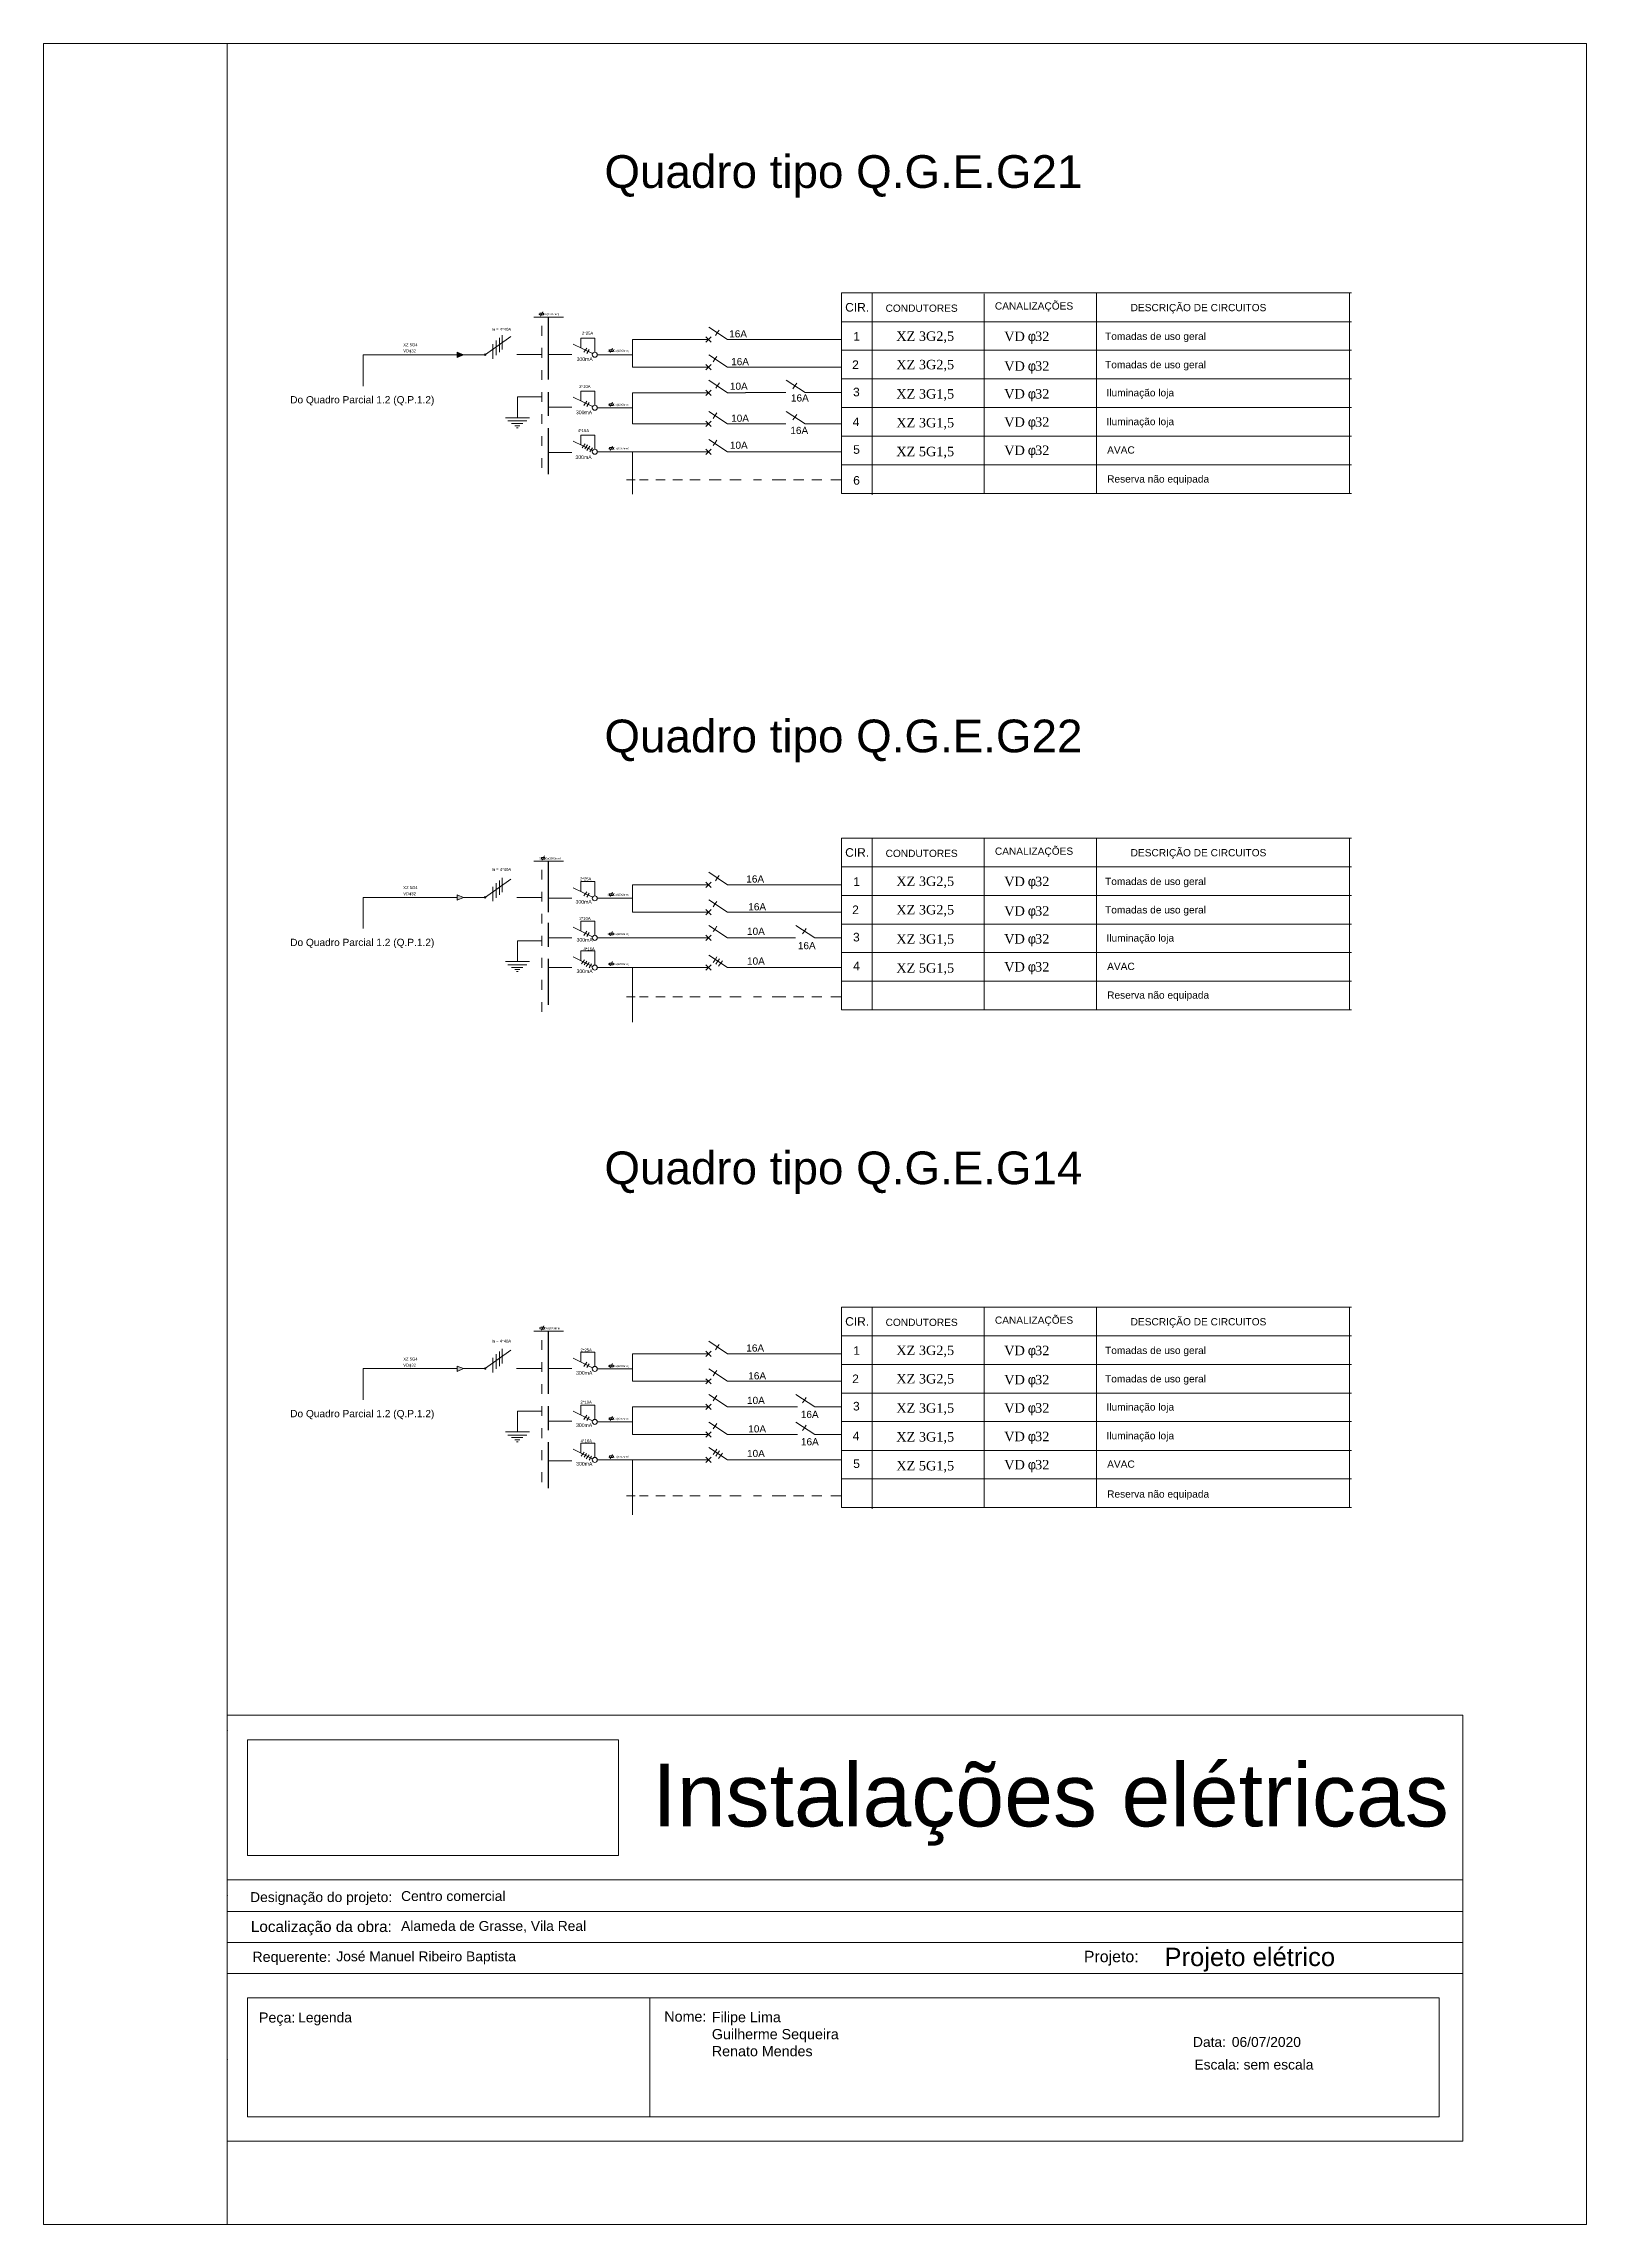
# Model space of a CAD drawing. Extents: x -17539 to 1421, y -3169 to 802964.
# Drawn here: x 628 to 649, y 381.67 to 411.37 of the extents above; entities that cross this region are included whole.
import ezdxf
from ezdxf.enums import TextEntityAlignment as Align

# ---------------------------------------------------------------- set-up
doc = ezdxf.new("R2010")
doc.units = 0
doc.header["$LTSCALE"] = 25
doc.header["$MEASUREMENT"] = 0
doc.linetypes.add('TRACO_PONTO', pattern=[500, 300, -100, 0.1, -99.9])
doc.layers.get('0').update_dxf_attribs({"lineweight": 9})
doc.styles.add('MtXpl_Symbol', font='symbol.ttf')
doc.styles.add('MtXpl_Times_New_Roma', font='times.ttf')
doc.styles.add('ROMANS', font='arial.ttf')
doc.styles.get("Standard").update_dxf_attribs({"font": 'arial.ttf'})

msp = doc.modelspace()

# ---------------------------------------------------------------- texts
for s, height, style, p in [('CIR.', 0.1168, 'ROMANS', (638.913, 407.72)), ('CONDUTORES', 0.0988, 'ROMANS', (639.463, 407.717)), ('CANALIZAÇÕES', 0.09875, 'ROMANS', (640.951, 407.747)), ('DESCRIÇÃO DE CIRCUITOS', 0.09875, 'ROMANS', (642.799, 407.725)), ('In = 4*40A ', 0.04037, 'ROMANS', (634.101, 407.458)), (' VDϕ32', 0.0404, 'ROMANS', (632.882, 407.165)), (' XZ 5G4', 0.0404, 'ROMANS', (632.882, 407.248)), ('2*25A', 0.0404, 'ROMANS', (635.329, 407.405)), ('16A', 0.0974, 'ROMANS', (637.334, 407.368)), ('1', 0.117, 'ROMANS', (639.024, 407.324)), ('XZ 3G2,5', 0.1285, 'MtXpl_Times_New_Roma', (639.609, 407.321)), ('VD ', 0.1285, 'MtXpl_Times_New_Roma', (641.078, 407.319)), ('f', 0.129, 'MtXpl_Symbol', (641.399, 407.319)), ('32', 0.1285, 'MtXpl_Times_New_Roma', (641.498, 407.319)), ('Tomadas de uso geral', 0.09875, 'ROMANS', (642.451, 407.335)), ('16A', 0.0974, 'ROMANS', (637.361, 406.99)), ('2', 0.117, 'ROMANS', (639.008, 406.938)), ('XZ 3G2,5', 0.1285, 'MtXpl_Times_New_Roma', (639.609, 406.934)), ('VD ', 0.1285, 'MtXpl_Times_New_Roma', (641.078, 406.914)), ('f', 0.129, 'MtXpl_Symbol', (641.399, 406.914)), ('32', 0.1285, 'MtXpl_Times_New_Roma', (641.498, 406.914)), ('Tomadas de uso geral', 0.09875, 'ROMANS', (642.451, 406.948)), ('2*10A', 0.0404, 'ROMANS', (635.293, 406.68)), ('10A', 0.0974, 'ROMANS', (637.344, 406.655)), ('16A', 0.0974, 'ROMANS', (638.175, 406.495)), ('3', 0.117, 'ROMANS', (639.02, 406.566)), ('XZ 3G1,5', 0.1285, 'MtXpl_Times_New_Roma', (639.609, 406.535)), ('VD ', 0.1285, 'MtXpl_Times_New_Roma', (641.078, 406.536)), ('f', 0.129, 'MtXpl_Symbol', (641.399, 406.536)), ('32', 0.1285, 'MtXpl_Times_New_Roma', (641.498, 406.536)), ('Iluminação loja', 0.09875, 'ROMANS', (642.47, 406.565)), ('Do Quadro Parcial 1.2 (Q.P.1.2)', 0.09875, 'ROMANS', (631.358, 406.47)), ('10A', 0.0974, 'ROMANS', (637.361, 406.219)), ('4*16A', 0.0404, 'ROMANS', (635.273, 406.079)), ('16A', 0.0974, 'ROMANS', (638.167, 406.053)), ('4', 0.117, 'ROMANS', (639.015, 406.16)), ('XZ 3G1,5', 0.1285, 'MtXpl_Times_New_Roma', (639.609, 406.143)), ('VD ', 0.1285, 'MtXpl_Times_New_Roma', (641.078, 406.152)), ('f', 0.129, 'MtXpl_Symbol', (641.399, 406.152)), ('32', 0.1285, 'MtXpl_Times_New_Roma', (641.498, 406.152)), ('Iluminação loja', 0.09875, 'ROMANS', (642.47, 406.173)), ('10A', 0.0974, 'ROMANS', (637.344, 405.851)), ('5', 0.117, 'ROMANS', (639.022, 405.783)), ('XZ 5G1,5', 0.1285, 'MtXpl_Times_New_Roma', (639.609, 405.75)), ('VD ', 0.1285, 'MtXpl_Times_New_Roma', (641.078, 405.767)), ('f', 0.129, 'MtXpl_Symbol', (641.399, 405.767)), ('32', 0.1285, 'MtXpl_Times_New_Roma', (641.498, 405.767)), ('AVAC', 0.0988, 'ROMANS', (642.479, 405.786)), ('6', 0.117, 'ROMANS', (639.022, 405.363)), ('Reserva não equipada', 0.09875, 'ROMANS', (642.479, 405.391)), ('CIR.', 0.1168, 'ROMANS', (638.913, 400.295)), ('CONDUTORES', 0.0988, 'ROMANS', (639.463, 400.292)), ('CANALIZAÇÕES', 0.09875, 'ROMANS', (640.951, 400.322)), ('DESCRIÇÃO DE CIRCUITOS', 0.09875, 'ROMANS', (642.799, 400.301)), ('In = 4*40A ', 0.04037, 'ROMANS', (634.101, 400.103)), (' VDϕ32', 0.0404, 'ROMANS', (632.882, 399.772)), (' XZ 5G4', 0.0404, 'ROMANS', (632.882, 399.855)), ('2*25A', 0.0404, 'ROMANS', (635.303, 399.973)), ('16A', 0.0974, 'ROMANS', (637.567, 399.944)), ('1', 0.117, 'ROMANS', (639.024, 399.899)), ('XZ 3G2,5', 0.1285, 'MtXpl_Times_New_Roma', (639.609, 399.897)), ('VD ', 0.1285, 'MtXpl_Times_New_Roma', (641.078, 399.895)), ('f', 0.129, 'MtXpl_Symbol', (641.399, 399.895)), ('32', 0.1285, 'MtXpl_Times_New_Roma', (641.498, 399.895)), ('Tomadas de uso geral', 0.09875, 'ROMANS', (642.451, 399.91)), ('2*10A', 0.0404, 'ROMANS', (635.295, 399.436)), ('16A', 0.0974, 'ROMANS', (637.594, 399.566)), ('2', 0.117, 'ROMANS', (639.008, 399.514)), ('XZ 3G2,5', 0.1285, 'MtXpl_Times_New_Roma', (639.609, 399.51)), ('VD ', 0.1285, 'MtXpl_Times_New_Roma', (641.078, 399.493)), ('f', 0.129, 'MtXpl_Symbol', (641.399, 399.493)), ('32', 0.1285, 'MtXpl_Times_New_Roma', (641.498, 399.493)), ('Tomadas de uso geral', 0.09875, 'ROMANS', (642.451, 399.523)), ('Do Quadro Parcial 1.2 (Q.P.1.2)', 0.09875, 'ROMANS', (631.358, 399.08)), ('10A', 0.0974, 'ROMANS', (637.577, 399.231)), ('3', 0.117, 'ROMANS', (639.02, 399.142)), ('XZ 3G1,5', 0.1285, 'MtXpl_Times_New_Roma', (639.609, 399.111)), ('VD ', 0.1285, 'MtXpl_Times_New_Roma', (641.078, 399.113)), ('f', 0.129, 'MtXpl_Symbol', (641.399, 399.113)), ('32', 0.1285, 'MtXpl_Times_New_Roma', (641.498, 399.113)), ('Iluminação loja', 0.09875, 'ROMANS', (642.47, 399.14)), ('4*16A', 0.0404, 'ROMANS', (635.35, 399.019)), ('10A', 0.0974, 'ROMANS', (637.577, 398.826)), ('16A', 0.0974, 'ROMANS', (638.269, 399.036)), ('4', 0.117, 'ROMANS', (639.022, 398.75)), ('XZ 5G1,5', 0.1285, 'MtXpl_Times_New_Roma', (639.609, 398.717)), ('VD ', 0.1285, 'MtXpl_Times_New_Roma', (641.078, 398.732)), ('f', 0.129, 'MtXpl_Symbol', (641.399, 398.732)), ('32', 0.1285, 'MtXpl_Times_New_Roma', (641.498, 398.732)), ('AVAC', 0.0988, 'ROMANS', (642.479, 398.753)), ('Reserva não equipada', 0.09875, 'ROMANS', (642.479, 398.362)), ('CIR.', 0.1168, 'ROMANS', (638.913, 393.908)), ('CONDUTORES', 0.0988, 'ROMANS', (639.463, 393.905)), ('CANALIZAÇÕES', 0.09875, 'ROMANS', (640.951, 393.935)), ('DESCRIÇÃO DE CIRCUITOS', 0.09875, 'ROMANS', (642.799, 393.913)), ('In = 4*40A ', 0.04037, 'ROMANS', (634.101, 393.678)), ('2*25A', 0.0404, 'ROMANS', (635.311, 393.558)), ('16A', 0.0974, 'ROMANS', (637.567, 393.556)), ('1', 0.117, 'ROMANS', (639.024, 393.512)), ('XZ 3G2,5', 0.1285, 'MtXpl_Times_New_Roma', (639.609, 393.509)), ('VD ', 0.1285, 'MtXpl_Times_New_Roma', (641.078, 393.507)), ('f', 0.129, 'MtXpl_Symbol', (641.399, 393.507)), ('32', 0.1285, 'MtXpl_Times_New_Roma', (641.498, 393.507)), ('Tomadas de uso geral', 0.09875, 'ROMANS', (642.451, 393.523)), (' VDϕ32', 0.0404, 'ROMANS', (632.882, 393.351)), (' XZ 5G4', 0.0404, 'ROMANS', (632.882, 393.434)), ('16A', 0.0974, 'ROMANS', (637.594, 393.178)), ('2', 0.117, 'ROMANS', (639.008, 393.126)), ('XZ 3G2,5', 0.1285, 'MtXpl_Times_New_Roma', (639.609, 393.122)), ('VD ', 0.1285, 'MtXpl_Times_New_Roma', (641.078, 393.11)), ('32', 0.1285, 'MtXpl_Times_New_Roma', (641.498, 393.11)), ('Tomadas de uso geral', 0.09875, 'ROMANS', (642.451, 393.136)), ('10A', 0.0974, 'ROMANS', (637.577, 392.843)), ('f', 0.129, 'MtXpl_Symbol', (641.399, 393.11)), ('Do Quadro Parcial 1.2 (Q.P.1.2)', 0.09875, 'ROMANS', (631.358, 392.662)), ('2*10A', 0.0404, 'ROMANS', (635.31, 392.847)), ('16A', 0.0974, 'ROMANS', (638.309, 392.652)), ('3', 0.117, 'ROMANS', (639.02, 392.754)), ('XZ 3G1,5', 0.1285, 'MtXpl_Times_New_Roma', (639.609, 392.723)), ('VD ', 0.1285, 'MtXpl_Times_New_Roma', (641.078, 392.725)), ('f', 0.129, 'MtXpl_Symbol', (641.399, 392.725)), ('32', 0.1285, 'MtXpl_Times_New_Roma', (641.498, 392.725)), ('Iluminação loja', 0.09875, 'ROMANS', (642.47, 392.753)), ('4*16A', 0.0404, 'ROMANS', (635.312, 392.32)), ('10A', 0.0974, 'ROMANS', (637.594, 392.455)), ('16A', 0.0974, 'ROMANS', (638.311, 392.28)), ('4', 0.117, 'ROMANS', (639.015, 392.348)), ('XZ 3G1,5', 0.1285, 'MtXpl_Times_New_Roma', (639.609, 392.331)), ('VD ', 0.1285, 'MtXpl_Times_New_Roma', (641.078, 392.336)), ('f', 0.129, 'MtXpl_Symbol', (641.399, 392.336)), ('32', 0.1285, 'MtXpl_Times_New_Roma', (641.498, 392.336)), ('Iluminação loja', 0.09875, 'ROMANS', (642.47, 392.361)), ('10A', 0.0974, 'ROMANS', (637.577, 392.12)), ('5', 0.117, 'ROMANS', (639.022, 391.971)), ('XZ 5G1,5', 0.1285, 'MtXpl_Times_New_Roma', (639.609, 391.938)), ('VD ', 0.1285, 'MtXpl_Times_New_Roma', (641.078, 391.952)), ('f', 0.129, 'MtXpl_Symbol', (641.399, 391.952)), ('32', 0.1285, 'MtXpl_Times_New_Roma', (641.498, 391.952)), ('AVAC', 0.0988, 'ROMANS', (642.479, 391.974)), ('Reserva não equipada', 0.09875, 'ROMANS', (642.479, 391.567))]:
    msp.add_text(s, height=height, dxfattribs=dict(style=style)).set_placement(p)
at = {"style": 'ROMANS'}
for s, p in [('5      Cu(10X5mm)', (634.876, 407.685)), ('3      Cu(12X2mm)', (635.825, 407.187)), ('3      Cu(12X2mm)', (635.825, 406.451)), ('5      Cu(12X2mm)', (635.825, 405.855)), ('5      Cu(10X5mm)', (634.896, 400.273)), ('3      Cu(12X2mm)', (635.825, 399.779)), ('3      Cu(12X2mm)', (635.825, 399.243)), ('5      Cu(12X2mm)', (635.825, 398.834)), ('5      Cu(10X5mm)', (634.887, 393.874)), ('3      Cu(12X2mm)', (635.825, 393.359)), ('3      Cu(12X2mm)', (635.825, 392.641)), ('5      Cu(12X2mm)', (635.825, 392.123))]:
    msp.add_text(s, height=0.02538, dxfattribs=at).set_placement(p, align=Align.MIDDLE_CENTER)
at = {"attachment_point": 1}
for s, width, gutter_width, heights, insert, char_height in [('Quadro tipo Q.G.E.G21', 6.6246, 2.229, [0.788], (635.636, 409.85), 0.44575), ('Quadro tipo Q.G.E.G22', 6.6246, 2.229, [0.788], (635.636, 402.163), 0.44575), ('Quadro tipo Q.G.E.G14', 7.49137, 2.229, [0.918], (635.636, 396.281), 0.44575), ('Filipe Lima\\PGuilherme Sequeira\\PRenato Mendes', 1.91251, 0.695, [1.016], (637.098, 384.562), 0.13907)]:
    msp.add_mtext_dynamic_manual_height_columns(s, width=width, gutter_width=gutter_width, heights=heights, dxfattribs=dict(at, insert=insert, char_height=char_height))
for s, insert, char_height, width in [('300mA', (635.257, 407.097), 0.0496, 0.08125), ('300mA', (635.248, 406.372), 0.0496, 0.08125), ('300mA', (635.242, 405.761), 0.0496, 0.08125), ('300mA', (635.243, 399.706), 0.0496, 0.08125), ('300mA', (635.257, 399.187), 0.0496, 0.08125), ('300mA', (635.256, 398.76), 0.0496, 0.08125), ('300mA', (635.251, 393.291), 0.0496, 0.08125), ('300mA', (635.25, 392.579), 0.0496, 0.08125), ('300mA', (635.252, 392.053), 0.0496, 0.08125), ('Instalações elétricas', (636.288, 387.946), 0.85663, 10.8783), ('Designação do projeto:', (630.813, 386.194), 0.1346, 2.08364), ('Centro comercial', (632.868, 386.208), 0.1346, 2.08364), ('Localização da obra:', (630.823, 385.8), 0.14887, 2.30464), ('Alameda de Grasse, Vila Real', (632.868, 385.801), 0.1346, 2.83899), ('Requerente:', (630.843, 385.383), 0.13907, 2.15283), ('José Manuel Ribeiro Baptista', (631.986, 385.387), 0.1346, 2.83899), ('Projeto:', (642.162, 385.395), 0.1549, 2.39854), ('Projeto elétrico', (643.259, 385.437), 0.24933, 3.85974), ('Peça:', (630.933, 384.556), 0.1391, 2.15283), ('Legenda', (631.467, 384.555), 0.1346, 2.83899), ('Nome:', (636.451, 384.57), 0.1391, 0.56614), ('Data:', (643.647, 384.221), 0.1346, 2.08364), ('06/07/2020', (644.176, 384.221), 0.1346, 2.08364), ('Escala:', (643.667, 383.913), 0.1346, 2.08364), ('sem escala', (644.336, 383.913), 0.1346, 2.08364)]:
    msp.add_mtext(s, dxfattribs=dict(at, insert=insert, char_height=char_height, width=width))

# ---------------------------------------------------------------- hatches: boundary and pattern name
h = msp.add_hatch()
h.set_pattern_fill('ANSI31', color=256)
h.paths.add_polyline_path([(633.632, 407.165), (633.632, 407.094), (633.717, 407.131)])
h = msp.add_hatch(color=256)
h.dxf.hatch_style = 1
h.paths.add_polyline_path([(633.632, 407.165), (633.632, 407.094), (633.717, 407.131)])
h = msp.add_hatch(color=256)
h.dxf.hatch_style = 1
h.paths.add_polyline_path([(633.717, 399.742), (633.632, 399.776), (633.632, 399.704)])
h.paths.add_polyline_path([(633.717, 393.324), (633.632, 393.358), (633.632, 393.287)])

# ---------------------------------------------------------------- linework, layer by layer
for p, q in [((628.002, 411.369), (628.002, 381.669)), ((628.002, 411.369), (649.002, 411.369)), ((630.502, 411.369), (630.502, 381.669)), ((649.002, 411.369), (649.002, 381.669)), ((649.002, 411.369), (649.002, 410.888)), ((638.863, 407.973), (645.804, 407.973)), ((638.863, 407.973), (638.863, 406.414)), ((639.282, 407.975), (639.282, 406.396)), ((640.804, 407.963), (640.804, 406.414)), ((642.333, 407.973), (642.333, 406.414)), ((645.778, 407.973), (645.778, 406.414)), ((634.675, 407.644), (635.078, 407.644)), ((634.805, 407.698), (634.757, 407.698)), ((634.757, 407.675), (634.757, 407.698)), ((634.757, 407.675), (634.805, 407.675)), ((634.767, 407.659), (634.798, 407.718)), ((634.783, 407.524), (634.783, 407.391)), ((634.805, 407.675), (634.805, 407.699)), ((637.312, 407.339), (637.055, 407.508)), ((638.863, 407.582), (645.804, 407.582)), ((639.083, 407.582), (645.804, 407.582)), ((634.017, 407.137), (634.361, 407.381)), ((634.116, 407.277), (634.116, 407.078)), ((634.162, 407.326), (634.162, 407.128)), ((634.207, 407.363), (634.207, 407.165)), ((634.246, 407.4), (634.246, 407.202)), ((634.783, 407.224), (634.783, 407.091)), ((635.474, 407.147), (635.21, 407.278)), ((635.313, 407.227), (635.313, 407.359)), ((635.313, 407.359), (635.504, 407.359)), ((635.396, 407.222), (635.355, 407.165)), ((635.429, 407.203), (635.395, 407.15)), ((635.504, 407.359), (635.504, 407.166)), ((635.754, 407.2), (635.706, 407.2)), ((635.706, 407.176), (635.706, 407.2)), ((635.716, 407.161), (635.747, 407.22)), ((635.753, 407.176), (635.753, 407.2)), ((636.017, 407.338), (636.794, 407.339)), ((636.017, 407.338), (636.017, 406.963)), ((636.794, 407.339), (637.051, 407.339)), ((637.051, 407.339), (637.016, 407.375)), ((637.051, 407.339), (637.016, 407.303)), ((637.028, 407.315), (637.028, 407.315)), ((637.028, 407.315), (637.028, 407.315)), ((637.028, 407.315), (637.028, 407.315)), ((637.028, 407.315), (637.028, 407.315)), ((637.051, 407.339), (637.088, 407.375)), ((637.051, 407.339), (637.088, 407.302)), ((637.172, 407.43), (637.146, 407.393)), ((637.172, 407.43), (637.198, 407.466)), ((637.312, 407.339), (638.367, 407.339)), ((638.367, 407.339), (638.861, 407.339)), ((638.863, 407.193), (645.804, 407.193)), ((633.632, 407.131), (632.352, 407.131)), ((632.352, 407.131), (632.352, 406.706)), ((633.632, 407.165), (633.632, 407.094)), ((633.632, 407.165), (633.717, 407.131)), ((633.632, 407.094), (633.717, 407.131)), ((633.873, 407.131), (633.717, 407.131)), ((634.783, 406.924), (634.783, 406.791)), ((634.87, 407.136), (635.192, 407.136)), ((635.539, 407.132), (636.017, 407.132)), ((635.706, 407.176), (635.754, 407.176)), ((636.017, 406.963), (636.794, 406.963)), ((636.794, 406.963), (637.051, 406.963)), ((637.051, 406.963), (637.016, 406.999)), ((637.051, 406.963), (637.016, 406.927)), ((637.028, 406.939), (637.028, 406.939)), ((637.028, 406.939), (637.028, 406.939)), ((637.028, 406.939), (637.028, 406.939)), ((637.028, 406.939), (637.028, 406.939)), ((637.051, 406.963), (637.088, 406.999)), ((637.051, 406.963), (637.088, 406.927)), ((637.312, 406.963), (637.055, 407.132)), ((637.139, 407.074), (637.114, 407.037)), ((637.139, 407.074), (637.165, 407.11)), ((637.312, 406.963), (638.367, 406.963)), ((637.556, 406.963), (637.554, 406.963)), ((638.863, 406.963), (638.367, 406.963)), ((634.783, 406.624), (634.783, 406.491)), ((635.313, 406.505), (635.313, 406.637)), ((635.313, 406.637), (635.504, 406.637)), ((635.504, 406.637), (635.504, 406.445)), ((636.017, 406.615), (636.794, 406.615)), ((636.017, 406.615), (636.017, 406.191)), ((636.794, 406.615), (637.051, 406.615)), ((637.051, 406.615), (637.016, 406.651)), ((637.051, 406.615), (637.016, 406.579)), ((637.051, 406.615), (637.088, 406.651)), ((637.051, 406.615), (637.088, 406.579)), ((637.312, 406.615), (637.055, 406.785)), ((637.176, 406.712), (637.151, 406.676)), ((637.176, 406.712), (637.203, 406.749)), ((637.312, 406.615), (637.556, 406.615)), ((637.556, 406.616), (637.554, 406.616)), ((637.556, 406.616), (638.106, 406.616)), ((638.367, 406.616), (638.11, 406.785)), ((638.226, 406.707), (638.201, 406.67)), ((638.226, 406.707), (638.253, 406.744)), ((638.864, 406.616), (638.367, 406.616)), ((638.863, 406.803), (645.805, 406.803)), ((638.863, 406.803), (638.863, 405.244)), ((639.282, 406.805), (639.282, 405.226)), ((640.804, 406.793), (640.804, 405.244)), ((642.333, 406.803), (642.333, 405.244)), ((645.778, 406.803), (645.778, 405.244)), ((634.451, 406.274), (634.451, 406.558)), ((634.783, 406.558), (634.451, 406.558)), ((634.783, 406.324), (634.783, 406.191)), ((634.871, 406.419), (635.192, 406.419)), ((635.474, 406.426), (635.21, 406.556)), ((635.396, 406.5), (635.355, 406.443)), ((635.429, 406.481), (635.395, 406.428)), ((635.539, 406.41), (636.017, 406.41)), ((635.754, 406.464), (635.706, 406.464)), ((635.706, 406.44), (635.706, 406.464)), ((635.706, 406.44), (635.754, 406.44)), ((635.716, 406.425), (635.747, 406.484)), ((635.753, 406.44), (635.753, 406.464)), ((637.028, 406.592), (637.028, 406.592)), ((637.028, 406.592), (637.028, 406.592)), ((637.028, 406.592), (637.028, 406.592)), ((637.028, 406.592), (637.028, 406.592)), ((637.312, 406.191), (637.055, 406.36)), ((637.139, 406.302), (637.114, 406.265)), ((637.139, 406.302), (637.165, 406.339)), ((638.367, 406.192), (638.11, 406.361)), ((638.226, 406.283), (638.253, 406.319)), ((638.863, 406.414), (645.805, 406.414)), ((634.287, 406.274), (634.615, 406.274)), ((634.323, 406.231), (634.578, 406.231)), ((634.37, 406.196), (634.527, 406.196)), ((634.414, 406.166), (634.484, 406.166)), ((634.438, 406.138), (634.462, 406.138)), ((634.783, 406.024), (634.783, 405.891)), ((635.313, 406.038), (635.504, 406.038)), ((635.313, 405.905), (635.313, 406.038)), ((635.504, 406.038), (635.504, 405.845)), ((636.017, 406.191), (636.794, 406.191)), ((636.794, 406.191), (637.051, 406.191)), ((637.051, 406.191), (637.016, 406.227)), ((637.051, 406.191), (637.016, 406.155)), ((637.028, 406.168), (637.028, 406.168)), ((637.028, 406.168), (637.028, 406.168)), ((637.028, 406.168), (637.028, 406.168)), ((637.028, 406.168), (637.028, 406.168)), ((637.051, 406.191), (637.088, 406.227)), ((637.051, 406.191), (637.088, 406.155)), ((637.312, 406.191), (637.556, 406.191)), ((637.556, 406.192), (637.554, 406.192)), ((637.556, 406.192), (638.106, 406.192)), ((638.226, 406.283), (638.201, 406.246)), ((638.863, 406.192), (638.367, 406.192)), ((638.863, 406.023), (645.804, 406.023)), ((634.783, 405.724), (634.783, 405.591)), ((634.871, 405.799), (635.192, 405.799)), ((635.474, 405.826), (635.21, 405.956)), ((635.373, 405.921), (635.332, 405.864)), ((635.406, 405.903), (635.371, 405.849)), ((635.439, 405.885), (635.398, 405.827)), ((635.473, 405.866), (635.438, 405.812)), ((635.539, 405.811), (636.017, 405.811)), ((635.754, 405.868), (635.706, 405.868)), ((635.706, 405.844), (635.706, 405.868)), ((635.706, 405.845), (635.754, 405.845)), ((635.716, 405.829), (635.747, 405.888)), ((635.753, 405.845), (635.753, 405.869)), ((636.017, 405.811), (636.794, 405.811)), ((636.017, 405.811), (636.017, 405.233)), ((636.794, 405.811), (637.051, 405.811)), ((637.051, 405.811), (637.016, 405.847)), ((637.051, 405.811), (637.016, 405.775)), ((637.028, 405.787), (637.028, 405.787)), ((637.028, 405.787), (637.028, 405.787)), ((637.028, 405.787), (637.028, 405.787)), ((637.028, 405.787), (637.028, 405.787)), ((637.051, 405.811), (637.088, 405.847)), ((637.051, 405.811), (637.088, 405.775)), ((637.312, 405.811), (637.055, 405.98)), ((637.142, 405.931), (637.117, 405.894)), ((637.142, 405.931), (637.168, 405.968)), ((637.312, 405.811), (638.862, 405.811)), ((637.556, 405.811), (637.554, 405.811)), ((636.054, 405.429), (635.936, 405.429)), ((636.232, 405.428), (636.114, 405.428)), ((636.464, 405.428), (636.334, 405.428)), ((636.697, 405.428), (636.565, 405.428)), ((636.941, 405.428), (636.798, 405.428)), ((637.225, 405.428), (637.063, 405.428)), ((637.499, 405.428), (637.342, 405.428)), ((637.776, 405.428), (637.663, 405.428)), ((638.105, 405.428), (637.92, 405.428)), ((638.35, 405.428), (638.209, 405.428)), ((638.595, 405.428), (638.458, 405.428)), ((638.864, 405.428), (638.719, 405.428)), ((638.863, 405.634), (645.805, 405.634)), ((638.863, 405.244), (645.805, 405.244)), ((638.863, 400.549), (645.804, 400.549)), ((638.863, 400.549), (638.863, 398.99)), ((639.282, 400.551), (639.282, 398.972)), ((640.804, 400.539), (640.804, 398.99)), ((642.333, 400.549), (642.333, 398.99)), ((645.778, 400.549), (645.778, 398.99)), ((634.675, 400.237), (635.078, 400.237)), ((634.825, 400.286), (634.777, 400.286)), ((634.777, 400.262), (634.777, 400.286)), ((634.777, 400.262), (634.825, 400.262)), ((634.783, 400.117), (634.783, 399.984)), ((634.787, 400.247), (634.818, 400.306)), ((634.825, 400.262), (634.825, 400.286)), ((637.312, 399.914), (637.055, 400.084)), ((638.863, 400.158), (645.804, 400.158)), ((639.083, 400.158), (645.804, 400.158)), ((633.632, 399.776), (633.632, 399.704)), ((633.632, 399.776), (633.717, 399.742)), ((634.017, 399.747), (634.361, 399.992)), ((634.116, 399.887), (634.116, 399.689)), ((634.162, 399.937), (634.162, 399.738)), ((634.207, 399.974), (634.207, 399.775)), ((634.246, 400.01), (634.246, 399.812)), ((634.783, 399.817), (634.783, 399.684)), ((635.474, 399.744), (635.21, 399.874)), ((635.313, 399.823), (635.313, 399.956)), ((635.313, 399.956), (635.504, 399.956)), ((635.396, 399.818), (635.355, 399.761)), ((635.429, 399.8), (635.395, 399.746)), ((635.504, 399.956), (635.504, 399.763)), ((635.706, 399.769), (635.706, 399.793)), ((635.754, 399.792), (635.706, 399.792)), ((635.706, 399.769), (635.753, 399.769)), ((635.716, 399.753), (635.747, 399.812)), ((635.753, 399.769), (635.753, 399.793)), ((636.017, 399.914), (636.794, 399.914)), ((636.017, 399.914), (636.017, 399.539)), ((636.794, 399.914), (637.051, 399.914)), ((637.051, 399.914), (637.016, 399.95)), ((637.051, 399.914), (637.016, 399.878)), ((637.028, 399.891), (637.028, 399.891)), ((637.028, 399.891), (637.028, 399.891)), ((637.028, 399.891), (637.028, 399.891)), ((637.028, 399.891), (637.028, 399.891)), ((637.051, 399.914), (637.088, 399.95)), ((637.051, 399.914), (637.088, 399.878)), ((637.172, 400.005), (637.146, 399.969)), ((637.172, 400.005), (637.198, 400.042)), ((637.312, 399.914), (638.498, 399.914)), ((638.498, 399.914), (638.862, 399.914)), ((638.863, 399.769), (645.804, 399.769)), ((633.632, 399.742), (632.352, 399.742)), ((632.352, 399.742), (632.352, 399.316)), ((633.632, 399.704), (633.717, 399.742)), ((633.873, 399.742), (633.717, 399.742)), ((634.783, 399.517), (634.783, 399.384)), ((634.87, 399.729), (635.192, 399.729)), ((635.539, 399.729), (636.017, 399.729)), ((636.017, 399.539), (636.794, 399.539)), ((636.794, 399.539), (637.051, 399.539)), ((637.051, 399.539), (637.016, 399.575)), ((637.051, 399.539), (637.016, 399.503)), ((637.028, 399.515), (637.028, 399.515)), ((637.028, 399.515), (637.028, 399.515)), ((637.028, 399.515), (637.028, 399.515)), ((637.028, 399.515), (637.028, 399.515)), ((637.051, 399.539), (637.088, 399.575)), ((637.051, 399.539), (637.088, 399.503)), ((637.312, 399.539), (637.055, 399.708)), ((637.139, 399.649), (637.114, 399.613)), ((637.139, 399.649), (637.165, 399.686)), ((637.312, 399.539), (637.556, 399.539)), ((638.863, 399.539), (637.554, 399.539)), ((634.783, 399.217), (634.783, 399.084)), ((634.871, 399.191), (635.192, 399.191)), ((635.474, 399.206), (635.21, 399.336)), ((635.313, 399.285), (635.313, 399.418)), ((635.313, 399.418), (635.504, 399.418)), ((635.396, 399.28), (635.355, 399.223)), ((635.429, 399.262), (635.395, 399.208)), ((635.504, 399.418), (635.504, 399.225)), ((635.539, 399.191), (636.017, 399.191)), ((635.754, 399.256), (635.706, 399.256)), ((635.706, 399.232), (635.706, 399.256)), ((635.706, 399.232), (635.753, 399.233)), ((635.716, 399.217), (635.747, 399.276)), ((635.753, 399.233), (635.753, 399.257)), ((636.017, 399.191), (636.794, 399.191)), ((636.794, 399.191), (637.051, 399.191)), ((637.051, 399.191), (637.016, 399.227)), ((637.051, 399.191), (637.016, 399.155)), ((637.051, 399.191), (637.088, 399.227)), ((637.051, 399.191), (637.088, 399.155)), ((637.312, 399.191), (637.055, 399.36)), ((637.142, 399.311), (637.117, 399.275)), ((637.142, 399.311), (637.168, 399.348)), ((637.312, 399.191), (637.556, 399.191)), ((637.98, 399.191), (637.554, 399.191)), ((637.98, 399.191), (638.237, 399.191)), ((638.498, 399.191), (638.241, 399.361)), ((638.357, 399.283), (638.332, 399.246)), ((638.357, 399.283), (638.384, 399.319)), ((638.864, 399.191), (638.498, 399.191)), ((638.863, 399.379), (645.805, 399.379)), ((638.863, 399.379), (638.863, 398.209)), ((639.282, 399.381), (639.282, 398.209)), ((640.804, 399.369), (640.804, 398.209)), ((642.333, 399.379), (642.333, 398.209)), ((645.778, 399.379), (645.778, 398.209)), ((634.451, 398.867), (634.451, 399.151)), ((634.783, 399.151), (634.451, 399.151)), ((634.783, 398.917), (634.783, 398.784)), ((635.474, 398.801), (635.21, 398.931)), ((635.313, 398.88), (635.313, 399.012)), ((635.313, 399.012), (635.504, 399.012)), ((635.363, 398.893), (635.322, 398.836)), ((635.396, 398.874), (635.361, 398.821)), ((635.504, 399.012), (635.504, 398.82)), ((637.028, 399.168), (637.028, 399.168)), ((637.028, 399.168), (637.028, 399.168)), ((637.028, 399.168), (637.028, 399.168)), ((637.028, 399.168), (637.028, 399.168)), ((637.312, 398.786), (637.055, 398.955)), ((637.142, 398.893), (637.117, 398.857)), ((637.142, 398.893), (637.168, 398.93)), ((637.176, 398.87), (637.203, 398.907)), ((637.216, 398.84), (637.242, 398.876)), ((638.863, 398.99), (645.805, 398.99)), ((634.287, 398.867), (634.615, 398.867)), ((634.323, 398.824), (634.578, 398.824)), ((634.37, 398.789), (634.527, 398.789)), ((634.414, 398.759), (634.484, 398.759)), ((634.438, 398.731), (634.462, 398.731)), ((634.783, 398.617), (634.783, 398.484)), ((634.871, 398.785), (635.192, 398.785)), ((635.429, 398.856), (635.388, 398.799)), ((635.462, 398.838), (635.428, 398.784)), ((635.539, 398.785), (636.017, 398.785)), ((635.754, 398.847), (635.706, 398.847)), ((635.706, 398.823), (635.706, 398.847)), ((635.706, 398.823), (635.753, 398.824)), ((635.716, 398.808), (635.747, 398.867)), ((635.753, 398.824), (635.753, 398.848)), ((636.017, 398.785), (636.794, 398.786)), ((636.017, 398.785), (636.017, 398.041)), ((636.794, 398.786), (637.051, 398.786)), ((637.051, 398.786), (637.016, 398.822)), ((637.051, 398.786), (637.016, 398.75)), ((637.028, 398.762), (637.028, 398.762)), ((637.028, 398.762), (637.028, 398.762)), ((637.028, 398.762), (637.028, 398.762)), ((637.028, 398.762), (637.028, 398.762)), ((637.051, 398.786), (637.088, 398.822)), ((637.051, 398.786), (637.088, 398.749)), ((637.176, 398.87), (637.151, 398.833)), ((637.216, 398.84), (637.19, 398.803)), ((637.312, 398.786), (637.556, 398.786)), ((638.864, 398.786), (637.554, 398.786)), ((638.863, 398.599), (645.804, 398.599)), ((634.783, 398.317), (634.783, 398.184)), ((636.054, 398.388), (635.936, 398.388)), ((636.232, 398.388), (636.114, 398.388)), ((636.464, 398.388), (636.334, 398.388)), ((636.697, 398.388), (636.565, 398.388)), ((636.941, 398.388), (636.798, 398.388)), ((637.225, 398.388), (637.063, 398.388)), ((637.499, 398.388), (637.342, 398.388)), ((637.776, 398.388), (637.663, 398.388)), ((638.105, 398.388), (637.92, 398.388)), ((638.35, 398.388), (638.209, 398.388)), ((638.595, 398.388), (638.458, 398.388)), ((638.864, 398.388), (638.719, 398.388)), ((638.863, 398.209), (645.805, 398.209)), ((638.863, 394.162), (645.804, 394.162)), ((638.863, 394.162), (638.863, 392.602)), ((639.282, 394.163), (639.282, 392.584)), ((640.804, 394.151), (640.804, 392.602)), ((642.333, 394.162), (642.333, 392.602)), ((645.778, 394.162), (645.778, 392.602)), ((634.675, 393.832), (635.078, 393.832)), ((634.816, 393.887), (634.768, 393.887)), ((634.768, 393.863), (634.768, 393.887)), ((634.768, 393.863), (634.816, 393.863)), ((634.778, 393.848), (634.809, 393.907)), ((634.816, 393.863), (634.816, 393.887)), ((634.017, 393.33), (634.361, 393.574)), ((634.207, 393.556), (634.207, 393.358)), ((634.246, 393.593), (634.246, 393.395)), ((634.783, 393.712), (634.783, 393.579)), ((635.313, 393.415), (635.313, 393.547)), ((635.313, 393.547), (635.504, 393.547)), ((635.504, 393.547), (635.504, 393.355)), ((636.017, 393.527), (636.794, 393.527)), ((636.017, 393.527), (636.017, 393.151)), ((636.794, 393.527), (637.051, 393.527)), ((637.051, 393.527), (637.016, 393.563)), ((637.051, 393.527), (637.016, 393.491)), ((637.051, 393.527), (637.088, 393.563)), ((637.051, 393.527), (637.088, 393.491)), ((637.312, 393.527), (637.055, 393.696)), ((637.172, 393.618), (637.146, 393.581)), ((637.172, 393.618), (637.198, 393.654)), ((637.312, 393.527), (637.556, 393.527)), ((638.863, 393.527), (637.554, 393.527)), ((638.863, 393.771), (645.804, 393.771)), ((639.083, 393.771), (645.804, 393.771)), ((633.632, 393.324), (632.352, 393.324)), ((632.352, 393.324), (632.352, 392.898)), ((633.632, 393.358), (633.632, 393.287)), ((633.632, 393.358), (633.717, 393.324)), ((633.632, 393.287), (633.717, 393.324)), ((633.873, 393.324), (633.717, 393.324)), ((634.116, 393.469), (634.116, 393.271)), ((634.162, 393.519), (634.162, 393.321)), ((634.783, 393.412), (634.783, 393.279)), ((634.87, 393.324), (635.192, 393.324)), ((635.474, 393.336), (635.21, 393.466)), ((635.396, 393.41), (635.355, 393.353)), ((635.429, 393.391), (635.395, 393.338)), ((635.539, 393.32), (636.017, 393.32)), ((635.754, 393.372), (635.706, 393.372)), ((635.706, 393.348), (635.706, 393.372)), ((635.706, 393.348), (635.753, 393.348)), ((635.716, 393.333), (635.747, 393.392)), ((635.753, 393.348), (635.753, 393.372)), ((637.028, 393.503), (637.028, 393.503)), ((637.028, 393.503), (637.028, 393.503)), ((637.028, 393.503), (637.028, 393.503)), ((637.028, 393.503), (637.028, 393.503)), ((637.312, 393.151), (637.055, 393.32)), ((637.139, 393.262), (637.114, 393.225)), ((637.139, 393.262), (637.165, 393.299)), ((638.863, 393.381), (645.804, 393.381)), ((634.783, 393.112), (634.783, 392.979)), ((636.017, 393.151), (636.794, 393.151)), ((636.794, 393.151), (637.051, 393.151)), ((637.051, 393.151), (637.016, 393.187)), ((637.051, 393.151), (637.016, 393.115)), ((637.028, 393.128), (637.028, 393.128)), ((637.028, 393.128), (637.028, 393.128)), ((637.028, 393.128), (637.028, 393.128)), ((637.028, 393.128), (637.028, 393.128)), ((637.051, 393.151), (637.088, 393.187)), ((637.051, 393.151), (637.088, 393.115)), ((637.312, 392.803), (637.055, 392.973)), ((637.142, 392.924), (637.168, 392.96)), ((637.312, 393.151), (637.556, 393.151)), ((638.863, 393.152), (637.554, 393.152)), ((638.498, 392.802), (638.241, 392.971)), ((638.863, 392.992), (645.805, 392.992)), ((638.863, 392.992), (638.863, 391.432)), ((639.282, 392.993), (639.282, 391.414)), ((640.804, 392.981), (640.804, 391.432)), ((642.333, 392.992), (642.333, 391.432)), ((645.778, 392.992), (645.778, 391.432)), ((634.451, 392.462), (634.451, 392.746)), ((634.783, 392.746), (634.451, 392.746)), ((634.783, 392.812), (634.783, 392.679)), ((635.474, 392.614), (635.21, 392.744)), ((635.313, 392.693), (635.313, 392.826)), ((635.313, 392.826), (635.504, 392.826)), ((635.396, 392.688), (635.355, 392.631)), ((635.429, 392.669), (635.395, 392.616)), ((635.504, 392.826), (635.504, 392.633)), ((635.754, 392.655), (635.706, 392.655)), ((635.706, 392.631), (635.706, 392.655)), ((635.716, 392.616), (635.747, 392.674)), ((635.753, 392.631), (635.753, 392.655)), ((636.017, 392.803), (636.794, 392.803)), ((636.017, 392.803), (636.017, 392.428)), ((636.794, 392.803), (637.051, 392.803)), ((637.051, 392.803), (637.016, 392.839)), ((637.051, 392.803), (637.016, 392.768)), ((637.028, 392.78), (637.028, 392.78)), ((637.028, 392.78), (637.028, 392.78)), ((637.028, 392.78), (637.028, 392.78)), ((637.028, 392.78), (637.028, 392.78)), ((637.051, 392.803), (637.088, 392.839)), ((637.051, 392.803), (637.088, 392.767)), ((637.142, 392.924), (637.117, 392.887)), ((637.312, 392.803), (637.556, 392.803)), ((637.556, 392.803), (638.006, 392.803)), ((638.006, 392.803), (638.264, 392.803)), ((638.357, 392.893), (638.332, 392.856)), ((638.357, 392.893), (638.384, 392.929)), ((638.498, 392.802), (638.862, 392.802)), ((634.287, 392.462), (634.615, 392.462)), ((634.323, 392.419), (634.578, 392.419)), ((634.37, 392.384), (634.527, 392.384)), ((634.414, 392.354), (634.484, 392.354)), ((634.783, 392.512), (634.783, 392.379)), ((634.871, 392.607), (635.192, 392.607)), ((635.539, 392.599), (636.017, 392.599)), ((635.706, 392.631), (635.753, 392.631)), ((636.017, 392.428), (636.794, 392.428)), ((636.794, 392.428), (637.051, 392.428)), ((637.051, 392.428), (637.016, 392.464)), ((637.051, 392.428), (637.016, 392.392)), ((637.028, 392.404), (637.028, 392.404)), ((637.028, 392.404), (637.028, 392.404)), ((637.028, 392.404), (637.028, 392.404)), ((637.028, 392.404), (637.028, 392.404)), ((637.051, 392.428), (637.088, 392.464)), ((637.051, 392.428), (637.088, 392.392)), ((637.312, 392.428), (637.055, 392.597)), ((637.139, 392.538), (637.114, 392.502)), ((637.139, 392.538), (637.165, 392.575)), ((637.312, 392.428), (638.007, 392.428)), ((638.007, 392.428), (638.264, 392.428)), ((638.499, 392.426), (638.241, 392.595)), ((638.358, 392.517), (638.333, 392.48)), ((638.358, 392.517), (638.384, 392.554)), ((638.499, 392.426), (638.861, 392.426)), ((638.863, 392.602), (645.805, 392.602)), ((634.438, 392.326), (634.462, 392.326)), ((634.783, 392.212), (634.783, 392.079)), ((634.871, 392.069), (635.192, 392.069)), ((635.474, 392.095), (635.21, 392.225)), ((635.313, 392.307), (635.504, 392.307)), ((635.313, 392.174), (635.313, 392.307)), ((635.361, 392.188), (635.32, 392.131)), ((635.394, 392.17), (635.359, 392.116)), ((635.427, 392.152), (635.386, 392.094)), ((635.461, 392.133), (635.426, 392.079)), ((635.504, 392.307), (635.504, 392.114)), ((635.539, 392.08), (636.017, 392.08)), ((635.754, 392.136), (635.706, 392.136)), ((635.706, 392.112), (635.706, 392.136)), ((635.706, 392.112), (635.753, 392.112)), ((635.716, 392.097), (635.747, 392.156)), ((635.753, 392.112), (635.753, 392.136)), ((636.017, 392.08), (636.794, 392.08)), ((636.017, 392.076), (636.017, 391.332)), ((636.794, 392.08), (637.051, 392.08)), ((637.051, 392.08), (637.016, 392.116)), ((637.051, 392.08), (637.016, 392.044)), ((637.028, 392.057), (637.028, 392.057)), ((637.028, 392.057), (637.028, 392.057)), ((637.028, 392.057), (637.028, 392.057)), ((637.028, 392.057), (637.028, 392.057)), ((637.051, 392.08), (637.088, 392.116)), ((637.051, 392.08), (637.088, 392.044)), ((637.312, 392.08), (637.055, 392.249)), ((637.142, 392.191), (637.117, 392.154)), ((637.142, 392.191), (637.168, 392.228)), ((637.176, 392.168), (637.151, 392.131)), ((637.176, 392.168), (637.203, 392.204)), ((637.216, 392.137), (637.19, 392.1)), ((637.216, 392.137), (637.242, 392.174)), ((637.312, 392.08), (637.556, 392.08)), ((638.864, 392.081), (637.554, 392.081)), ((638.863, 392.211), (645.804, 392.211)), ((634.783, 391.912), (634.783, 391.779)), ((638.863, 391.822), (645.805, 391.822)), ((636.054, 391.591), (635.936, 391.591)), ((636.232, 391.59), (636.114, 391.59)), ((636.464, 391.59), (636.334, 391.59)), ((636.697, 391.59), (636.565, 391.59)), ((636.941, 391.59), (636.798, 391.59)), ((637.225, 391.59), (637.063, 391.59)), ((637.499, 391.59), (637.342, 391.59)), ((637.776, 391.59), (637.663, 391.59)), ((638.105, 391.59), (637.92, 391.59)), ((638.35, 391.59), (638.209, 391.59)), ((638.595, 391.59), (638.458, 391.59)), ((638.864, 391.59), (638.719, 391.59)), ((638.863, 391.432), (645.805, 391.432)), ((630.502, 388.603), (647.319, 388.603)), ((647.319, 388.603), (647.319, 382.802)), ((630.778, 388.27), (635.827, 388.27)), ((630.778, 388.27), (630.778, 386.691)), ((635.827, 388.27), (635.827, 386.691)), ((630.778, 386.691), (635.827, 386.691)), ((630.502, 386.361), (647.319, 386.361)), ((630.502, 385.932), (647.319, 385.932)), ((630.502, 385.509), (647.319, 385.509)), ((630.502, 385.086), (647.319, 385.086)), ((630.778, 384.753), (646.998, 384.753)), ((630.778, 384.42), (630.778, 384.753)), ((636.256, 384.753), (636.256, 383.135)), ((646.998, 383.135), (646.998, 384.753)), ((630.778, 384.42), (630.778, 383.135)), ((646.998, 383.135), (630.778, 383.135)), ((647.319, 382.802), (630.502, 382.802)), ((628.002, 381.669), (649.002, 381.669))]:
    msp.add_line(p, q)
at = {"lineweight": 30}
for p, q in [((634.871, 407.644), (634.871, 406.793)), ((634.871, 406.624), (634.871, 406.298)), ((634.871, 406.133), (634.871, 405.507)), ((634.871, 400.237), (634.871, 399.539)), ((634.871, 399.395), (634.871, 399.07)), ((634.871, 398.905), (634.871, 398.279)), ((634.871, 393.832), (634.871, 392.981)), ((634.871, 392.812), (634.871, 392.486)), ((634.871, 392.321), (634.871, 391.695))]:
    msp.add_line(p, q, dxfattribs=at)
at = {"linetype": 'TRACO_PONTO'}
for p, q in [((634.015, 407.131), (633.873, 407.131)), ((634.443, 407.134), (634.783, 407.134)), ((634.015, 399.742), (633.873, 399.742)), ((634.443, 399.742), (634.783, 399.742)), ((634.015, 393.324), (633.873, 393.324)), ((634.441, 393.324), (634.78, 393.324))]:
    msp.add_line(p, q, dxfattribs=at)
for centre, radius in [((634.013, 407.132), 0.0104), ((635.505, 407.132), 0.0342), ((635.505, 406.41), 0.0342), ((635.505, 405.811), 0.0342), ((635.505, 399.729), 0.0342), ((634.013, 399.743), 0.0104), ((635.505, 399.191), 0.0342), ((635.505, 398.785), 0.0342), ((634.013, 393.325), 0.0104), ((635.505, 393.32), 0.0342), ((635.505, 392.599), 0.0342), ((635.505, 392.08), 0.0342)]:
    msp.add_circle(centre, radius)
for p in [(630.502, 388.394), (630.502, 386.152), (630.502, 383.911)]:
    msp.add_point(p)

msp.set_redraw_order([(e.dxf.handle, doc.entitydb.next_handle()) for e in msp.query("TEXT MTEXT ATTDEF DIMENSION ARC_DIMENSION")])  # texts and dimensions are drawn at this point

doc.saveas('drawing.dxf')
